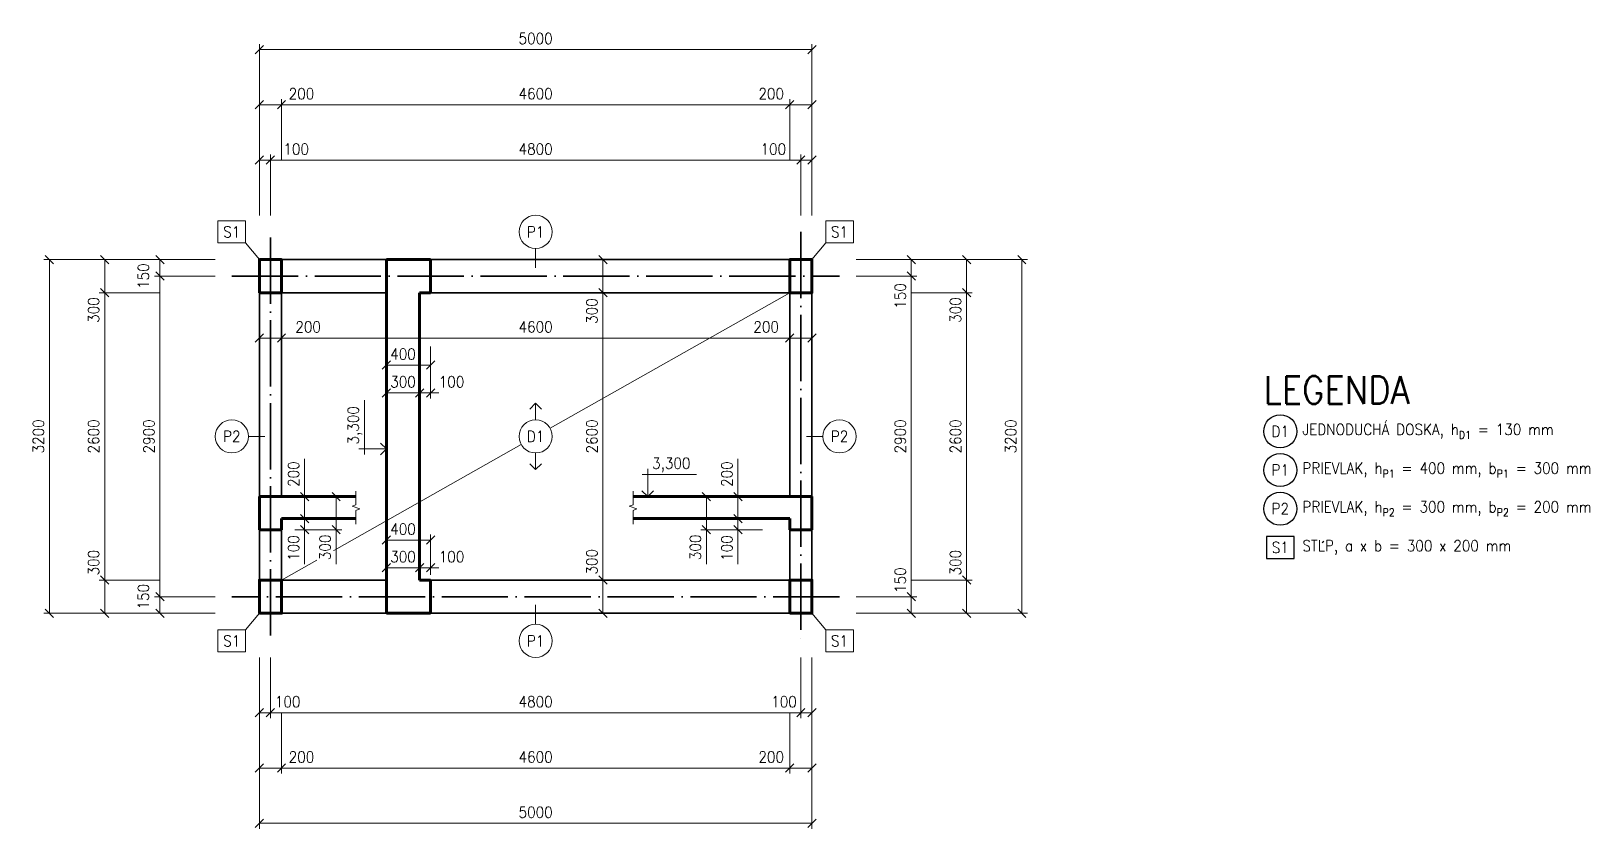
# Model space of a CAD drawing. Header units: millimetres. Extents: x 12191 to 26296, y 7885 to 15101.
import ezdxf

# ---------------------------------------------------------------- set-up
doc = ezdxf.new("R2010")
doc.units = ezdxf.units.MM
doc.header["$LTSCALE"] = 25
doc.header["$MEASUREMENT"] = 0
doc.linetypes.add('ACAD_ISO04W100', pattern=[30, 24, -3, 0, -3])
for name, color, linetype, lineweight in [('0.18', 51, 'Continuous', 18), ('0.25', 255, 'Continuous', 25), ('0.35', 6, 'Continuous', 35), ('0.7', 30, 'Continuous', 70)]:
    doc.layers.add(name, color=color, linetype=linetype, lineweight=lineweight)
doc.styles.add('MyTextStyle', font='romans.shx', dxfattribs={"width": 0.9})
doc.dimstyles.new('Standard SK ext', dxfattribs={"dimtxt": 100, "dimasz": 75, "dimexe": 50, "dimexo": 0, "dimgap": 50, "dimtad": 1, "dimdec": 0, "dimrnd": 5, "dimzin": 0, "dimdsep": 46, "dimtxsty": 'MyTextStyle', "dimblk": 'OBLIQUE', "dimcen": 0, "dimclrd": 51, "dimclre": 51, "dimadec": 0, "dimazin": 0, "dimtfac": 1, "dimtdec": 0, "dimtofl": 0, "dimtmove": 0, "dimatfit": 2, "dimfxl": 500, "dimfxlon": 1, "dimtolj": 1, "dimtzin": 0, "dimlwd": 18, "dimlwe": 18, "dimarcsym": 0})
doc.dimstyles.new('Standard SK int', dxfattribs={"dimtxt": 100, "dimasz": 75, "dimexe": 50, "dimexo": 0, "dimgap": 50, "dimtad": 1, "dimdec": 0, "dimrnd": 5, "dimzin": 0, "dimtxsty": 'MyTextStyle', "dimblk": 'OBLIQUE', "dimcen": 0, "dimclrd": 51, "dimclre": 51, "dimadec": 0, "dimazin": 1, "dimtm": 1e-09, "dimtfac": 1, "dimtdec": 0, "dimtofl": 0, "dimtmove": 0, "dimatfit": 2, "dimfxl": 50, "dimfxlon": 1, "dimtfill": 1, "dimtfillclr": 250, "dimtolj": 1, "dimtzin": 0, "dimlwd": 18, "dimlwe": 18, "dimarcsym": 0})

msp = doc.modelspace()

# ---------------------------------------------------------------- texts
at = {"layer": '0.18', "linetype": 'Continuous', "char_height": 100, "attachment_point": 5, "style": 'MyTextStyle'}
for s, insert in [('{\\Fromans|c238;S1}', (14006.3, 13285.3)), ('{\\Fromans|c238;P1}', (16756.3, 13285.3)), ('{\\Fromans|c238;S1}', (19506.3, 13285.3)), ('{\\Fromans|c238;P2}', (14006.3, 11435.3)), ('{\\Fromans|c238;D1}', (16756.3, 11435.3)), ('{\\Fromans|c238;P2}', (19506.3, 11435.3)), ('{\\Fromans|c238;S1}', (14006.3, 9585.3)), ('{\\Fromans|c238;P1}', (16756.3, 9585.3)), ('{\\Fromans|c238;S1}', (19506.3, 9585.3))]:
    msp.add_mtext_dynamic_manual_height_columns(s, width=150, gutter_width=500, heights=[0], dxfattribs=dict(at, insert=insert))
at = {"layer": '0.18', "linetype": 'Continuous', "insert": (15185.8, 11361.8), "char_height": 100, "attachment_point": 7, "rotation": 90, "style": 'MyTextStyle'}
msp.add_mtext_dynamic_manual_height_columns('{\\Fromans|c238;3,300}', width=371.261, gutter_width=500, heights=[0], dxfattribs=at)
at = {"layer": '0.25', "linetype": 'Continuous', "style": 'MyTextStyle'}
for s, width, insert, char_height, attachment_point in [('{\\Fromans|c238;LEGENDA}', 583.792, (23345.2, 11731), 250, 7), ('\\A1;{\\Fromans|c238;JEDNODUCHÁ DOSKA, h\\H0.7x;\\S^ D1;\\H1.42857x; = 130 mm}', 2686.816, (23695.2, 11481), 100, 4), ('{\\Fromans|c238;D1}', 150, (23495.2, 11481), 100, 5), ('{\\Fromans|c238;P1}', 150, (23495.2, 11131), 100, 5), ('\\A1;{\\Fromans|c238;PRIEVLAK, h\\H0.7x;\\S^ P1;\\H1.42857x; = 400 mm, b\\H0.7x;\\S^ P1;\\H1.42857x; = 300 mm}', 3171.971, (23695.2, 11131), 100, 4), ('{\\Fromans|c238;P2}', 150, (23495.2, 10781), 100, 5), ('\\A1;{\\Fromans|c238;PRIEVLAK, h\\H0.7x;\\S^ P2;\\H1.42857x; = 300 mm, b\\H0.7x;\\S^ P2;\\H1.42857x; = 200 mm}', 3171.971, (23695.2, 10781), 100, 4), ('{\\Fromans|c238;S1}', 150, (23495.2, 10431), 100, 5), ('\\A1;{\\Fromans|c238;STLP, a x b = 300 x 200 mm}', 3171.971, (23695.2, 10431), 100, 4)]:
    msp.add_mtext_dynamic_manual_height_columns(s, width=width, gutter_width=500, heights=[0], dxfattribs=dict(at, insert=insert, char_height=char_height, attachment_point=attachment_point))

# ---------------------------------------------------------------- blocks, each defined once
blk = doc.blocks.new('_Oblique')
at = {"color": 0, "linetype": 'ByBlock', "lineweight": -2}
blk.add_line((-0.5, -0.5), (0.5, 0.5), dxfattribs=at)
blk = doc.blocks.new('*D2')
at = {"layer": '0.18', "color": 51, "linetype": 'Continuous', "lineweight": 18, "transparency": 16777216}
for p, q in [((14356, 9435), (14356, 8885)), ((19156, 9435), (19156, 8885)), ((14356, 8935), (19156, 8935))]:
    blk.add_line(p, q, dxfattribs=at)
at = {"layer": 'Defpoints', "color": 0, "linetype": 'Continuous', "transparency": 16777216}
for p in [(14356, 9935), (19156, 9935), (19156, 8935)]:
    blk.add_point(p, dxfattribs=at)
at = {"layer": '0.18', "color": 51, "linetype": 'Continuous', "lineweight": 18, "transparency": 16777216, "xscale": 75, "yscale": 75, "zscale": 75, "rotation": 180}
blk.add_blockref('_Oblique', (14356, 8935), dxfattribs=at)
at = {"layer": '0.18', "color": 51, "linetype": 'Continuous', "lineweight": 18, "transparency": 16777216, "xscale": 75, "yscale": 75, "zscale": 75}
blk.add_blockref('_Oblique', (19156, 8935), dxfattribs=at)
at = {"layer": '0.18', "color": 0, "linetype": 'Continuous', "transparency": 16777216, "insert": (16756, 9035), "char_height": 100, "attachment_point": 5, "style": 'MyTextStyle'}
blk.add_mtext('\\A1;4800', dxfattribs=at)
blk = doc.blocks.new('*D3')
at = {"layer": '0.18', "color": 51, "linetype": 'Continuous', "lineweight": 18, "transparency": 16777216}
for p, q in [((19156, 9435), (19156, 8885)), ((19256, 9435), (19256, 8885)), ((19156, 8935), (19256, 8935))]:
    blk.add_line(p, q, dxfattribs=at)
at = {"layer": 'Defpoints', "color": 0, "linetype": 'Continuous', "transparency": 16777216}
for p in [(19156, 9935), (19256, 9935), (19256, 8935)]:
    blk.add_point(p, dxfattribs=at)
at = {"layer": '0.18', "color": 51, "linetype": 'Continuous', "lineweight": 18, "transparency": 16777216, "xscale": 75, "yscale": 75, "zscale": 75, "rotation": 180}
blk.add_blockref('_Oblique', (19156, 8935), dxfattribs=at)
at = {"layer": '0.18', "color": 51, "linetype": 'Continuous', "lineweight": 18, "transparency": 16777216, "xscale": 75, "yscale": 75, "zscale": 75}
blk.add_blockref('_Oblique', (19256, 8935), dxfattribs=at)
at = {"layer": '0.18', "color": 0, "linetype": 'Continuous', "transparency": 16777216, "insert": (19004, 9035), "char_height": 100, "attachment_point": 5, "style": 'MyTextStyle'}
blk.add_mtext('\\A1;100', dxfattribs=at)
blk = doc.blocks.new('*D4')
at = {"layer": '0.18', "color": 51, "linetype": 'Continuous', "lineweight": 18, "transparency": 16777216}
for p, q in [((14256, 9435), (14256, 8885)), ((14356, 9435), (14356, 8885)), ((14356, 8935), (14256, 8935))]:
    blk.add_line(p, q, dxfattribs=at)
at = {"layer": 'Defpoints', "color": 0, "linetype": 'Continuous', "transparency": 16777216}
for p in [(14256, 9935), (14356, 9935), (14256, 8935)]:
    blk.add_point(p, dxfattribs=at)
at = {"layer": '0.18', "color": 51, "linetype": 'Continuous', "lineweight": 18, "transparency": 16777216, "xscale": 75, "yscale": 75, "zscale": 75, "rotation": 180}
blk.add_blockref('_Oblique', (14256, 8935), dxfattribs=at)
at = {"layer": '0.18', "color": 51, "linetype": 'Continuous', "lineweight": 18, "transparency": 16777216, "xscale": 75, "yscale": 75, "zscale": 75}
blk.add_blockref('_Oblique', (14356, 8935), dxfattribs=at)
at = {"layer": '0.18', "color": 0, "linetype": 'Continuous', "transparency": 16777216, "insert": (14512, 9035), "char_height": 100, "attachment_point": 5, "style": 'MyTextStyle'}
blk.add_mtext('\\A1;100', dxfattribs=at)
blk = doc.blocks.new('*D5')
at = {"layer": '0.18', "color": 51, "linetype": 'Continuous', "lineweight": 18, "transparency": 16777216}
for p, q in [((14256, 8935), (14256, 8385)), ((14456, 8935), (14456, 8385)), ((14256, 8435), (14456, 8435))]:
    blk.add_line(p, q, dxfattribs=at)
at = {"layer": 'Defpoints', "color": 0, "linetype": 'Continuous', "transparency": 16777216}
for p in [(14256, 9893), (14456, 9893), (14456, 8435)]:
    blk.add_point(p, dxfattribs=at)
at = {"layer": '0.18', "color": 51, "linetype": 'Continuous', "lineweight": 18, "transparency": 16777216, "xscale": 75, "yscale": 75, "zscale": 75, "rotation": 180}
blk.add_blockref('_Oblique', (14256, 8435), dxfattribs=at)
at = {"layer": '0.18', "color": 51, "linetype": 'Continuous', "lineweight": 18, "transparency": 16777216, "xscale": 75, "yscale": 75, "zscale": 75}
blk.add_blockref('_Oblique', (14456, 8435), dxfattribs=at)
at = {"layer": '0.18', "color": 0, "linetype": 'Continuous', "transparency": 16777216, "insert": (14637, 8535), "char_height": 100, "attachment_point": 5, "style": 'MyTextStyle'}
blk.add_mtext('\\A1;200', dxfattribs=at)
blk = doc.blocks.new('*D6')
at = {"layer": '0.18', "color": 51, "linetype": 'Continuous', "lineweight": 18, "transparency": 16777216}
for p, q in [((14456, 8935), (14456, 8385)), ((19056, 8935), (19056, 8385)), ((14456, 8435), (19056, 8435))]:
    blk.add_line(p, q, dxfattribs=at)
at = {"layer": 'Defpoints', "color": 0, "linetype": 'Continuous', "transparency": 16777216}
for p in [(14456, 9893), (19056, 9893), (19056, 8435)]:
    blk.add_point(p, dxfattribs=at)
at = {"layer": '0.18', "color": 51, "linetype": 'Continuous', "lineweight": 18, "transparency": 16777216, "xscale": 75, "yscale": 75, "zscale": 75, "rotation": 180}
blk.add_blockref('_Oblique', (14456, 8435), dxfattribs=at)
at = {"layer": '0.18', "color": 51, "linetype": 'Continuous', "lineweight": 18, "transparency": 16777216, "xscale": 75, "yscale": 75, "zscale": 75}
blk.add_blockref('_Oblique', (19056, 8435), dxfattribs=at)
at = {"layer": '0.18', "color": 0, "linetype": 'Continuous', "transparency": 16777216, "insert": (16756, 8535), "char_height": 100, "attachment_point": 5, "style": 'MyTextStyle'}
blk.add_mtext('\\A1;4600', dxfattribs=at)
blk = doc.blocks.new('*D7')
at = {"layer": '0.18', "color": 51, "linetype": 'Continuous', "lineweight": 18, "transparency": 16777216}
for p, q in [((19056, 8935), (19056, 8385)), ((19256, 8935), (19256, 8385)), ((19056, 8435), (19256, 8435))]:
    blk.add_line(p, q, dxfattribs=at)
at = {"layer": 'Defpoints', "color": 0, "linetype": 'Continuous', "transparency": 16777216}
for p in [(19056, 9893), (19256, 9893), (19256, 8435)]:
    blk.add_point(p, dxfattribs=at)
at = {"layer": '0.18', "color": 51, "linetype": 'Continuous', "lineweight": 18, "transparency": 16777216, "xscale": 75, "yscale": 75, "zscale": 75, "rotation": 180}
blk.add_blockref('_Oblique', (19056, 8435), dxfattribs=at)
at = {"layer": '0.18', "color": 51, "linetype": 'Continuous', "lineweight": 18, "transparency": 16777216, "xscale": 75, "yscale": 75, "zscale": 75}
blk.add_blockref('_Oblique', (19256, 8435), dxfattribs=at)
at = {"layer": '0.18', "color": 0, "linetype": 'Continuous', "transparency": 16777216, "insert": (18888, 8535), "char_height": 100, "attachment_point": 5, "style": 'MyTextStyle'}
blk.add_mtext('\\A1;200', dxfattribs=at)
blk = doc.blocks.new('*D8')
at = {"layer": '0.18', "color": 51, "linetype": 'Continuous', "lineweight": 18, "transparency": 16777216}
for p, q in [((14256, 8435), (14256, 7885)), ((19256, 8435), (19256, 7885)), ((14256, 7935), (19256, 7935))]:
    blk.add_line(p, q, dxfattribs=at)
at = {"layer": 'Defpoints', "color": 0, "linetype": 'Continuous', "transparency": 16777216}
for p in [(14256, 9935), (19256, 9935), (19256, 7935)]:
    blk.add_point(p, dxfattribs=at)
at = {"layer": '0.18', "color": 51, "linetype": 'Continuous', "lineweight": 18, "transparency": 16777216, "xscale": 75, "yscale": 75, "zscale": 75, "rotation": 180}
blk.add_blockref('_Oblique', (14256, 7935), dxfattribs=at)
at = {"layer": '0.18', "color": 51, "linetype": 'Continuous', "lineweight": 18, "transparency": 16777216, "xscale": 75, "yscale": 75, "zscale": 75}
blk.add_blockref('_Oblique', (19256, 7935), dxfattribs=at)
at = {"layer": '0.18', "color": 0, "linetype": 'Continuous', "transparency": 16777216, "insert": (16756, 8035), "char_height": 100, "attachment_point": 5, "style": 'MyTextStyle'}
blk.add_mtext('\\A1;5000', dxfattribs=at)
blk = doc.blocks.new('*D13')
at = {"layer": '0.18', "color": 51, "linetype": 'Continuous', "lineweight": 18, "transparency": 16777216}
for p, q in [((14356, 13435), (14356, 13985)), ((19156, 13435), (19156, 13985)), ((14356, 13935), (19156, 13935))]:
    blk.add_line(p, q, dxfattribs=at)
at = {"layer": 'Defpoints', "color": 0, "linetype": 'Continuous', "transparency": 16777216}
for p in [(19156, 13935), (14356, 12935), (19156, 12935)]:
    blk.add_point(p, dxfattribs=at)
at = {"layer": '0.18', "color": 51, "linetype": 'Continuous', "lineweight": 18, "transparency": 16777216, "xscale": 75, "yscale": 75, "zscale": 75, "rotation": 180}
blk.add_blockref('_Oblique', (14356, 13935), dxfattribs=at)
at = {"layer": '0.18', "color": 51, "linetype": 'Continuous', "lineweight": 18, "transparency": 16777216, "xscale": 75, "yscale": 75, "zscale": 75}
blk.add_blockref('_Oblique', (19156, 13935), dxfattribs=at)
at = {"layer": '0.18', "color": 0, "linetype": 'Continuous', "transparency": 16777216, "insert": (16756, 14035), "char_height": 100, "attachment_point": 5, "style": 'MyTextStyle'}
blk.add_mtext('\\A1;4800', dxfattribs=at)
blk = doc.blocks.new('*D14')
at = {"layer": '0.18', "color": 51, "linetype": 'Continuous', "lineweight": 18, "transparency": 16777216}
for p, q in [((19156, 13435), (19156, 13985)), ((19256, 13435), (19256, 13985)), ((18748, 13935), (19156, 13935)), ((19156, 13935), (19256, 13935))]:
    blk.add_line(p, q, dxfattribs=at)
at = {"layer": 'Defpoints', "color": 0, "linetype": 'Continuous', "transparency": 16777216}
for p in [(19256, 13935), (19156, 12935), (19256, 12935)]:
    blk.add_point(p, dxfattribs=at)
at = {"layer": '0.18', "color": 51, "linetype": 'Continuous', "lineweight": 18, "transparency": 16777216, "xscale": 75, "yscale": 75, "zscale": 75, "rotation": 180}
blk.add_blockref('_Oblique', (19156, 13935), dxfattribs=at)
at = {"layer": '0.18', "color": 51, "linetype": 'Continuous', "lineweight": 18, "transparency": 16777216, "xscale": 75, "yscale": 75, "zscale": 75}
blk.add_blockref('_Oblique', (19256, 13935), dxfattribs=at)
at = {"layer": '0.18', "color": 0, "linetype": 'Continuous', "transparency": 16777216, "insert": (18907, 14035), "char_height": 100, "attachment_point": 5, "style": 'MyTextStyle'}
blk.add_mtext('\\A1;100', dxfattribs=at)
blk = doc.blocks.new('*D15')
at = {"layer": '0.18', "color": 51, "linetype": 'Continuous', "lineweight": 18, "transparency": 16777216}
for p, q in [((14256, 13435), (14256, 13985)), ((14356, 13435), (14356, 13985)), ((14356, 13935), (14256, 13935))]:
    blk.add_line(p, q, dxfattribs=at)
at = {"layer": 'Defpoints', "color": 0, "linetype": 'Continuous', "transparency": 16777216}
for p in [(14256, 13935), (14256, 12935), (14356, 12935)]:
    blk.add_point(p, dxfattribs=at)
at = {"layer": '0.18', "color": 51, "linetype": 'Continuous', "lineweight": 18, "transparency": 16777216, "xscale": 75, "yscale": 75, "zscale": 75, "rotation": 180}
blk.add_blockref('_Oblique', (14256, 13935), dxfattribs=at)
at = {"layer": '0.18', "color": 51, "linetype": 'Continuous', "lineweight": 18, "transparency": 16777216, "xscale": 75, "yscale": 75, "zscale": 75}
blk.add_blockref('_Oblique', (14356, 13935), dxfattribs=at)
at = {"layer": '0.18', "color": 0, "linetype": 'Continuous', "transparency": 16777216, "insert": (14589, 14035), "char_height": 100, "attachment_point": 5, "style": 'MyTextStyle'}
blk.add_mtext('\\A1;100', dxfattribs=at)
blk = doc.blocks.new('*D10')
at = {"layer": '0.18', "color": 51, "linetype": 'Continuous', "lineweight": 18, "transparency": 16777216}
for p, q in [((14256, 13935), (14256, 14485)), ((14256, 14435), (14456, 14435)), ((14456, 13935), (14456, 14485))]:
    blk.add_line(p, q, dxfattribs=at)
at = {"layer": 'Defpoints', "color": 0, "linetype": 'Continuous', "transparency": 16777216}
for p in [(14456, 14435), (14256, 12977), (14456, 12977)]:
    blk.add_point(p, dxfattribs=at)
at = {"layer": '0.18', "color": 51, "linetype": 'Continuous', "lineweight": 18, "transparency": 16777216, "xscale": 75, "yscale": 75, "zscale": 75, "rotation": 180}
blk.add_blockref('_Oblique', (14256, 14435), dxfattribs=at)
at = {"layer": '0.18', "color": 51, "linetype": 'Continuous', "lineweight": 18, "transparency": 16777216, "xscale": 75, "yscale": 75, "zscale": 75}
blk.add_blockref('_Oblique', (14456, 14435), dxfattribs=at)
at = {"layer": '0.18', "color": 0, "linetype": 'Continuous', "transparency": 16777216, "insert": (14637, 14535), "char_height": 100, "attachment_point": 5, "style": 'MyTextStyle'}
blk.add_mtext('\\A1;200', dxfattribs=at)
blk = doc.blocks.new('*D11')
at = {"layer": '0.18', "color": 51, "linetype": 'Continuous', "lineweight": 18, "transparency": 16777216}
for p, q in [((14456, 13935), (14456, 14485)), ((14456, 14435), (19056, 14435)), ((19056, 13935), (19056, 14485))]:
    blk.add_line(p, q, dxfattribs=at)
at = {"layer": 'Defpoints', "color": 0, "linetype": 'Continuous', "transparency": 16777216}
for p in [(19056, 14435), (14456, 12977), (19056, 12977)]:
    blk.add_point(p, dxfattribs=at)
at = {"layer": '0.18', "color": 51, "linetype": 'Continuous', "lineweight": 18, "transparency": 16777216, "xscale": 75, "yscale": 75, "zscale": 75, "rotation": 180}
blk.add_blockref('_Oblique', (14456, 14435), dxfattribs=at)
at = {"layer": '0.18', "color": 51, "linetype": 'Continuous', "lineweight": 18, "transparency": 16777216, "xscale": 75, "yscale": 75, "zscale": 75}
blk.add_blockref('_Oblique', (19056, 14435), dxfattribs=at)
at = {"layer": '0.18', "color": 0, "linetype": 'Continuous', "transparency": 16777216, "insert": (16756, 14535), "char_height": 100, "attachment_point": 5, "style": 'MyTextStyle'}
blk.add_mtext('\\A1;4600', dxfattribs=at)
blk = doc.blocks.new('*D9')
at = {"layer": '0.18', "color": 51, "linetype": 'Continuous', "lineweight": 18, "transparency": 16777216}
for p, q in [((19056, 13935), (19056, 14485)), ((19056, 14435), (19256, 14435)), ((19256, 13935), (19256, 14485))]:
    blk.add_line(p, q, dxfattribs=at)
at = {"layer": 'Defpoints', "color": 0, "linetype": 'Continuous', "transparency": 16777216}
for p in [(19256, 14435), (19056, 12977), (19256, 12977)]:
    blk.add_point(p, dxfattribs=at)
at = {"layer": '0.18', "color": 51, "linetype": 'Continuous', "lineweight": 18, "transparency": 16777216, "xscale": 75, "yscale": 75, "zscale": 75, "rotation": 180}
blk.add_blockref('_Oblique', (19056, 14435), dxfattribs=at)
at = {"layer": '0.18', "color": 51, "linetype": 'Continuous', "lineweight": 18, "transparency": 16777216, "xscale": 75, "yscale": 75, "zscale": 75}
blk.add_blockref('_Oblique', (19256, 14435), dxfattribs=at)
at = {"layer": '0.18', "color": 0, "linetype": 'Continuous', "transparency": 16777216, "insert": (18888, 14535), "char_height": 100, "attachment_point": 5, "style": 'MyTextStyle'}
blk.add_mtext('\\A1;200', dxfattribs=at)
blk = doc.blocks.new('*D12')
at = {"layer": '0.18', "color": 51, "linetype": 'Continuous', "lineweight": 18, "transparency": 16777216}
for p, q in [((14256, 14435), (14256, 14985)), ((19256, 14435), (19256, 14985)), ((14256, 14935), (19256, 14935))]:
    blk.add_line(p, q, dxfattribs=at)
at = {"layer": 'Defpoints', "color": 0, "linetype": 'Continuous', "transparency": 16777216}
for p in [(19256, 14935), (14256, 12935), (19256, 12935)]:
    blk.add_point(p, dxfattribs=at)
at = {"layer": '0.18', "color": 51, "linetype": 'Continuous', "lineweight": 18, "transparency": 16777216, "xscale": 75, "yscale": 75, "zscale": 75, "rotation": 180}
blk.add_blockref('_Oblique', (14256, 14935), dxfattribs=at)
at = {"layer": '0.18', "color": 51, "linetype": 'Continuous', "lineweight": 18, "transparency": 16777216, "xscale": 75, "yscale": 75, "zscale": 75}
blk.add_blockref('_Oblique', (19256, 14935), dxfattribs=at)
at = {"layer": '0.18', "color": 0, "linetype": 'Continuous', "transparency": 16777216, "insert": (16756, 15035), "char_height": 100, "attachment_point": 5, "style": 'MyTextStyle'}
blk.add_mtext('\\A1;5000', dxfattribs=at)
blk = doc.blocks.new('*D16')
at = {"layer": '0.18', "color": 51, "linetype": 'Continuous', "lineweight": 18, "transparency": 16777216}
for p, q in [((19656, 13035), (20206, 13035)), ((20156, 13035), (20156, 12885)), ((19656, 12885), (20206, 12885))]:
    blk.add_line(p, q, dxfattribs=at)
at = {"layer": 'Defpoints', "color": 0, "linetype": 'Continuous', "transparency": 16777216}
for p in [(19156, 13035), (19156, 12885), (20156, 12885)]:
    blk.add_point(p, dxfattribs=at)
at = {"layer": '0.18', "color": 51, "linetype": 'Continuous', "lineweight": 18, "transparency": 16777216, "xscale": 75, "yscale": 75, "zscale": 75}
for p, rotation in [((20156, 13035), 90), ((20156, 12885), 270)]:
    blk.add_blockref('_Oblique', p, dxfattribs=dict(at, rotation=rotation))
at = {"layer": '0.18', "color": 0, "linetype": 'Continuous', "transparency": 16777216, "insert": (20056, 12706), "char_height": 100, "attachment_point": 5, "rotation": 90, "style": 'MyTextStyle'}
blk.add_mtext('\\A1;150', dxfattribs=at)
blk = doc.blocks.new('*D17')
at = {"layer": '0.18', "color": 51, "linetype": 'Continuous', "lineweight": 18, "transparency": 16777216}
for p, q in [((19656, 12885), (20206, 12885)), ((20156, 12885), (20156, 9985)), ((19656, 9985), (20206, 9985))]:
    blk.add_line(p, q, dxfattribs=at)
at = {"layer": 'Defpoints', "color": 0, "linetype": 'Continuous', "transparency": 16777216}
for p in [(19156, 12885), (19156, 9985), (20156, 9985)]:
    blk.add_point(p, dxfattribs=at)
at = {"layer": '0.18', "color": 51, "linetype": 'Continuous', "lineweight": 18, "transparency": 16777216, "xscale": 75, "yscale": 75, "zscale": 75}
for p, rotation in [((20156, 12885), 90), ((20156, 9985), 270)]:
    blk.add_blockref('_Oblique', p, dxfattribs=dict(at, rotation=rotation))
at = {"layer": '0.18', "color": 0, "linetype": 'Continuous', "transparency": 16777216, "insert": (20056, 11435), "char_height": 100, "attachment_point": 5, "rotation": 90, "style": 'MyTextStyle'}
blk.add_mtext('\\A1;2900', dxfattribs=at)
blk = doc.blocks.new('*D18')
at = {"layer": '0.18', "color": 51, "linetype": 'Continuous', "lineweight": 18, "transparency": 16777216}
for p, q in [((19656, 9985), (20206, 9985)), ((20156, 9985), (20156, 9835)), ((19656, 9835), (20206, 9835))]:
    blk.add_line(p, q, dxfattribs=at)
at = {"layer": 'Defpoints', "color": 0, "linetype": 'Continuous', "transparency": 16777216}
for p in [(19156, 9985), (19156, 9835), (20156, 9835)]:
    blk.add_point(p, dxfattribs=at)
at = {"layer": '0.18', "color": 51, "linetype": 'Continuous', "lineweight": 18, "transparency": 16777216, "xscale": 75, "yscale": 75, "zscale": 75}
for p, rotation in [((20156, 9985), 90), ((20156, 9835), 270)]:
    blk.add_blockref('_Oblique', p, dxfattribs=dict(at, rotation=rotation))
at = {"layer": '0.18', "color": 0, "linetype": 'Continuous', "transparency": 16777216, "insert": (20056, 10135), "char_height": 100, "attachment_point": 5, "rotation": 90, "style": 'MyTextStyle'}
blk.add_mtext('\\A1;150', dxfattribs=at)
blk = doc.blocks.new('*D19')
at = {"layer": '0.18', "color": 51, "linetype": 'Continuous', "lineweight": 18, "transparency": 16777216}
for p, q in [((20156, 13035), (20706, 13035)), ((20656, 13035), (20656, 12735)), ((20156, 12735), (20706, 12735))]:
    blk.add_line(p, q, dxfattribs=at)
at = {"layer": 'Defpoints', "color": 0, "linetype": 'Continuous', "transparency": 16777216}
for p in [(19156, 13035), (19156, 12735), (20656, 12735)]:
    blk.add_point(p, dxfattribs=at)
at = {"layer": '0.18', "color": 51, "linetype": 'Continuous', "lineweight": 18, "transparency": 16777216, "xscale": 75, "yscale": 75, "zscale": 75}
for p, rotation in [((20656, 13035), 90), ((20656, 12735), 270)]:
    blk.add_blockref('_Oblique', p, dxfattribs=dict(at, rotation=rotation))
at = {"layer": '0.18', "color": 0, "linetype": 'Continuous', "transparency": 16777216, "insert": (20556, 12578), "char_height": 100, "attachment_point": 5, "rotation": 90, "style": 'MyTextStyle'}
blk.add_mtext('\\A1;300', dxfattribs=at)
blk = doc.blocks.new('*D20')
at = {"layer": '0.18', "color": 51, "linetype": 'Continuous', "lineweight": 18, "transparency": 16777216}
for p, q in [((20156, 12735), (20706, 12735)), ((20656, 12735), (20656, 10135)), ((20156, 10135), (20706, 10135))]:
    blk.add_line(p, q, dxfattribs=at)
at = {"layer": 'Defpoints', "color": 0, "linetype": 'Continuous', "transparency": 16777216}
for p in [(19156, 12735), (19156, 10135), (20656, 10135)]:
    blk.add_point(p, dxfattribs=at)
at = {"layer": '0.18', "color": 51, "linetype": 'Continuous', "lineweight": 18, "transparency": 16777216, "xscale": 75, "yscale": 75, "zscale": 75}
for p, rotation in [((20656, 12735), 90), ((20656, 10135), 270)]:
    blk.add_blockref('_Oblique', p, dxfattribs=dict(at, rotation=rotation))
at = {"layer": '0.18', "color": 0, "linetype": 'Continuous', "transparency": 16777216, "insert": (20556, 11435), "char_height": 100, "attachment_point": 5, "rotation": 90, "style": 'MyTextStyle'}
blk.add_mtext('\\A1;2600', dxfattribs=at)
blk = doc.blocks.new('*D21')
at = {"layer": '0.18', "color": 51, "linetype": 'Continuous', "lineweight": 18, "transparency": 16777216}
for p, q in [((20156, 10135), (20706, 10135)), ((20656, 10135), (20656, 9835)), ((20156, 9835), (20706, 9835))]:
    blk.add_line(p, q, dxfattribs=at)
at = {"layer": 'Defpoints', "color": 0, "linetype": 'Continuous', "transparency": 16777216}
for p in [(19156, 10135), (19156, 9835), (20656, 9835)]:
    blk.add_point(p, dxfattribs=at)
at = {"layer": '0.18', "color": 51, "linetype": 'Continuous', "lineweight": 18, "transparency": 16777216, "xscale": 75, "yscale": 75, "zscale": 75}
for p, rotation in [((20656, 10135), 90), ((20656, 9835), 270)]:
    blk.add_blockref('_Oblique', p, dxfattribs=dict(at, rotation=rotation))
at = {"layer": '0.18', "color": 0, "linetype": 'Continuous', "transparency": 16777216, "insert": (20556, 10293), "char_height": 100, "attachment_point": 5, "rotation": 90, "style": 'MyTextStyle'}
blk.add_mtext('\\A1;300', dxfattribs=at)
blk = doc.blocks.new('*D22')
at = {"layer": '0.18', "color": 51, "linetype": 'Continuous', "lineweight": 18, "transparency": 16777216}
for p, q in [((20656, 13035), (21206, 13035)), ((21156, 13035), (21156, 9835)), ((20656, 9835), (21206, 9835))]:
    blk.add_line(p, q, dxfattribs=at)
at = {"layer": 'Defpoints', "color": 0, "linetype": 'Continuous', "transparency": 16777216}
for p in [(19156, 13035), (19156, 9835), (21156, 9835)]:
    blk.add_point(p, dxfattribs=at)
at = {"layer": '0.18', "color": 51, "linetype": 'Continuous', "lineweight": 18, "transparency": 16777216, "xscale": 75, "yscale": 75, "zscale": 75}
for p, rotation in [((21156, 13035), 90), ((21156, 9835), 270)]:
    blk.add_blockref('_Oblique', p, dxfattribs=dict(at, rotation=rotation))
at = {"layer": '0.18', "color": 0, "linetype": 'Continuous', "transparency": 16777216, "insert": (21056, 11435), "char_height": 100, "attachment_point": 5, "rotation": 90, "style": 'MyTextStyle'}
blk.add_mtext('\\A1;3200', dxfattribs=at)
blk = doc.blocks.new('*D29')
at = {"layer": '0.18', "color": 51, "linetype": 'Continuous', "lineweight": 18, "transparency": 16777216}
for p, q in [((13856, 13035), (13306, 13035)), ((13356, 13035), (13356, 12885)), ((13856, 12885), (13306, 12885))]:
    blk.add_line(p, q, dxfattribs=at)
at = {"layer": 'Defpoints', "color": 0, "linetype": 'Continuous', "transparency": 16777216}
for p in [(14356, 13035), (13356, 12885), (14356, 12885)]:
    blk.add_point(p, dxfattribs=at)
at = {"layer": '0.18', "color": 51, "linetype": 'Continuous', "lineweight": 18, "transparency": 16777216, "xscale": 75, "yscale": 75, "zscale": 75}
for p, rotation in [((13356, 13035), 90), ((13356, 12885), 270)]:
    blk.add_blockref('_Oblique', p, dxfattribs=dict(at, rotation=rotation))
at = {"layer": '0.18', "color": 0, "linetype": 'Continuous', "transparency": 16777216, "insert": (13206, 12885), "char_height": 100, "attachment_point": 5, "rotation": 90, "style": 'MyTextStyle'}
blk.add_mtext('\\A1;150', dxfattribs=at)
blk = doc.blocks.new('*D24')
at = {"layer": '0.18', "color": 51, "linetype": 'Continuous', "lineweight": 18, "transparency": 16777216}
for p, q in [((13856, 12885), (13306, 12885)), ((13356, 12885), (13356, 9985)), ((13856, 9985), (13306, 9985))]:
    blk.add_line(p, q, dxfattribs=at)
at = {"layer": 'Defpoints', "color": 0, "linetype": 'Continuous', "transparency": 16777216}
for p in [(14356, 12885), (13356, 9985), (14356, 9985)]:
    blk.add_point(p, dxfattribs=at)
at = {"layer": '0.18', "color": 51, "linetype": 'Continuous', "lineweight": 18, "transparency": 16777216, "xscale": 75, "yscale": 75, "zscale": 75}
for p, rotation in [((13356, 12885), 90), ((13356, 9985), 270)]:
    blk.add_blockref('_Oblique', p, dxfattribs=dict(at, rotation=rotation))
at = {"layer": '0.18', "color": 0, "linetype": 'Continuous', "transparency": 16777216, "insert": (13256, 11435), "char_height": 100, "attachment_point": 5, "rotation": 90, "style": 'MyTextStyle'}
blk.add_mtext('\\A1;2900', dxfattribs=at)
blk = doc.blocks.new('*D25')
at = {"layer": '0.18', "color": 51, "linetype": 'Continuous', "lineweight": 18, "transparency": 16777216}
for p, q in [((13856, 9985), (13306, 9985)), ((13356, 9985), (13356, 9835)), ((13856, 9835), (13306, 9835))]:
    blk.add_line(p, q, dxfattribs=at)
at = {"layer": 'Defpoints', "color": 0, "linetype": 'Continuous', "transparency": 16777216}
for p in [(14356, 9985), (13356, 9835), (14356, 9835)]:
    blk.add_point(p, dxfattribs=at)
at = {"layer": '0.18', "color": 51, "linetype": 'Continuous', "lineweight": 18, "transparency": 16777216, "xscale": 75, "yscale": 75, "zscale": 75}
for p, rotation in [((13356, 9985), 90), ((13356, 9835), 270)]:
    blk.add_blockref('_Oblique', p, dxfattribs=dict(at, rotation=rotation))
at = {"layer": '0.18', "color": 0, "linetype": 'Continuous', "transparency": 16777216, "insert": (13206, 9985), "char_height": 100, "attachment_point": 5, "rotation": 90, "style": 'MyTextStyle'}
blk.add_mtext('\\A1;150', dxfattribs=at)
blk = doc.blocks.new('*D26')
at = {"layer": '0.18', "color": 51, "linetype": 'Continuous', "lineweight": 18, "transparency": 16777216}
for p, q in [((13356, 13035), (12806, 13035)), ((12856, 13035), (12856, 12735)), ((13356, 12735), (12806, 12735))]:
    blk.add_line(p, q, dxfattribs=at)
at = {"layer": 'Defpoints', "color": 0, "linetype": 'Continuous', "transparency": 16777216}
for p in [(14356, 13035), (12856, 12735), (14356, 12735)]:
    blk.add_point(p, dxfattribs=at)
at = {"layer": '0.18', "color": 51, "linetype": 'Continuous', "lineweight": 18, "transparency": 16777216, "xscale": 75, "yscale": 75, "zscale": 75}
for p, rotation in [((12856, 13035), 90), ((12856, 12735), 270)]:
    blk.add_blockref('_Oblique', p, dxfattribs=dict(at, rotation=rotation))
at = {"layer": '0.18', "color": 0, "linetype": 'Continuous', "transparency": 16777216, "insert": (12756, 12578), "char_height": 100, "attachment_point": 5, "rotation": 90, "style": 'MyTextStyle'}
blk.add_mtext('\\A1;300', dxfattribs=at)
blk = doc.blocks.new('*D27')
at = {"layer": '0.18', "color": 51, "linetype": 'Continuous', "lineweight": 18, "transparency": 16777216}
for p, q in [((13356, 12735), (12806, 12735)), ((12856, 12735), (12856, 10135)), ((13356, 10135), (12806, 10135))]:
    blk.add_line(p, q, dxfattribs=at)
at = {"layer": 'Defpoints', "color": 0, "linetype": 'Continuous', "transparency": 16777216}
for p in [(14356, 12735), (12856, 10135), (14356, 10135)]:
    blk.add_point(p, dxfattribs=at)
at = {"layer": '0.18', "color": 51, "linetype": 'Continuous', "lineweight": 18, "transparency": 16777216, "xscale": 75, "yscale": 75, "zscale": 75}
for p, rotation in [((12856, 12735), 90), ((12856, 10135), 270)]:
    blk.add_blockref('_Oblique', p, dxfattribs=dict(at, rotation=rotation))
at = {"layer": '0.18', "color": 0, "linetype": 'Continuous', "transparency": 16777216, "insert": (12756, 11435), "char_height": 100, "attachment_point": 5, "rotation": 90, "style": 'MyTextStyle'}
blk.add_mtext('\\A1;2600', dxfattribs=at)
blk = doc.blocks.new('*D28')
at = {"layer": '0.18', "color": 51, "linetype": 'Continuous', "lineweight": 18, "transparency": 16777216}
for p, q in [((13356, 10135), (12806, 10135)), ((12856, 10135), (12856, 9835)), ((13356, 9835), (12806, 9835))]:
    blk.add_line(p, q, dxfattribs=at)
at = {"layer": 'Defpoints', "color": 0, "linetype": 'Continuous', "transparency": 16777216}
for p in [(14356, 10135), (12856, 9835), (14356, 9835)]:
    blk.add_point(p, dxfattribs=at)
at = {"layer": '0.18', "color": 51, "linetype": 'Continuous', "lineweight": 18, "transparency": 16777216, "xscale": 75, "yscale": 75, "zscale": 75}
for p, rotation in [((12856, 10135), 90), ((12856, 9835), 270)]:
    blk.add_blockref('_Oblique', p, dxfattribs=dict(at, rotation=rotation))
at = {"layer": '0.18', "color": 0, "linetype": 'Continuous', "transparency": 16777216, "insert": (12756, 10293), "char_height": 100, "attachment_point": 5, "rotation": 90, "style": 'MyTextStyle'}
blk.add_mtext('\\A1;300', dxfattribs=at)
blk = doc.blocks.new('*D23')
at = {"layer": '0.18', "color": 51, "linetype": 'Continuous', "lineweight": 18, "transparency": 16777216}
for p, q in [((12856, 13035), (12306, 13035)), ((12356, 13035), (12356, 9835)), ((12856, 9835), (12306, 9835))]:
    blk.add_line(p, q, dxfattribs=at)
at = {"layer": 'Defpoints', "color": 0, "linetype": 'Continuous', "transparency": 16777216}
for p in [(14356, 13035), (12356, 9835), (14356, 9835)]:
    blk.add_point(p, dxfattribs=at)
at = {"layer": '0.18', "color": 51, "linetype": 'Continuous', "lineweight": 18, "transparency": 16777216, "xscale": 75, "yscale": 75, "zscale": 75}
for p, rotation in [((12356, 13035), 90), ((12356, 9835), 270)]:
    blk.add_blockref('_Oblique', p, dxfattribs=dict(at, rotation=rotation))
at = {"layer": '0.18', "color": 0, "linetype": 'Continuous', "transparency": 16777216, "insert": (12256, 11435), "char_height": 100, "attachment_point": 5, "rotation": 90, "style": 'MyTextStyle'}
blk.add_mtext('\\A1;3200', dxfattribs=at)
blk = doc.blocks.new('*D30')
at = {"layer": '0.18', "color": 51, "linetype": 'Continuous', "lineweight": 18, "transparency": 16777216}
for p, q in [((14256, 12375), (14256, 12275)), ((14256, 12325), (14456, 12325)), ((14456, 12375), (14456, 12275)), ((14456, 12325), (14863, 12325))]:
    blk.add_line(p, q, dxfattribs=at)
at = {"layer": 'Defpoints', "color": 0, "linetype": 'Continuous', "transparency": 16777216}
for p in [(14256, 12735), (14456, 12735), (14456, 12325)]:
    blk.add_point(p, dxfattribs=at)
at = {"layer": '0.18', "color": 51, "linetype": 'Continuous', "lineweight": 18, "transparency": 16777216, "xscale": 75, "yscale": 75, "zscale": 75, "rotation": 180}
blk.add_blockref('_Oblique', (14256, 12325), dxfattribs=at)
at = {"layer": '0.18', "color": 51, "linetype": 'Continuous', "lineweight": 18, "transparency": 16777216, "xscale": 75, "yscale": 75, "zscale": 75}
blk.add_blockref('_Oblique', (14456, 12325), dxfattribs=at)
at = {"layer": '0.18', "color": 0, "linetype": 'Continuous', "transparency": 16777216, "insert": (14697, 12425), "char_height": 100, "attachment_point": 5, "style": 'MyTextStyle', "bg_fill": 3, "box_fill_scale": 1.25, "bg_fill_color": 256, "bg_fill_true_color": 13158600, "bg_fill_transparency": 0}
blk.add_mtext('\\A1;200', dxfattribs=at)
blk = doc.blocks.new('*D31')
at = {"layer": '0.18', "color": 51, "linetype": 'Continuous', "lineweight": 18, "transparency": 16777216}
for p, q in [((14456, 12375), (14456, 12275)), ((14456, 12325), (19056, 12325)), ((19056, 12375), (19056, 12275))]:
    blk.add_line(p, q, dxfattribs=at)
at = {"layer": 'Defpoints', "color": 0, "linetype": 'Continuous', "transparency": 16777216}
for p in [(14456, 12735), (19056, 12735), (19056, 12325)]:
    blk.add_point(p, dxfattribs=at)
at = {"layer": '0.18', "color": 51, "linetype": 'Continuous', "lineweight": 18, "transparency": 16777216, "xscale": 75, "yscale": 75, "zscale": 75, "rotation": 180}
blk.add_blockref('_Oblique', (14456, 12325), dxfattribs=at)
at = {"layer": '0.18', "color": 51, "linetype": 'Continuous', "lineweight": 18, "transparency": 16777216, "xscale": 75, "yscale": 75, "zscale": 75}
blk.add_blockref('_Oblique', (19056, 12325), dxfattribs=at)
at = {"layer": '0.18', "color": 0, "linetype": 'Continuous', "transparency": 16777216, "insert": (16756, 12425), "char_height": 100, "attachment_point": 5, "style": 'MyTextStyle', "bg_fill": 3, "box_fill_scale": 1.25, "bg_fill_color": 256, "bg_fill_true_color": 13158600, "bg_fill_transparency": 0}
blk.add_mtext('\\A1;4600', dxfattribs=at)
blk = doc.blocks.new('*D32')
at = {"layer": '0.18', "color": 51, "linetype": 'Continuous', "lineweight": 18, "transparency": 16777216}
for p, q in [((19056, 12375), (19056, 12275)), ((19056, 12325), (19256, 12325)), ((19256, 12375), (19256, 12275))]:
    blk.add_line(p, q, dxfattribs=at)
at = {"layer": 'Defpoints', "color": 0, "linetype": 'Continuous', "transparency": 16777216}
for p in [(19056, 12735), (19256, 12735), (19256, 12325)]:
    blk.add_point(p, dxfattribs=at)
at = {"layer": '0.18', "color": 51, "linetype": 'Continuous', "lineweight": 18, "transparency": 16777216, "xscale": 75, "yscale": 75, "zscale": 75}
blk.add_blockref('_Oblique', (19256, 12325), dxfattribs=at)
at = {"layer": '0.18', "color": 0, "linetype": 'Continuous', "transparency": 16777216, "insert": (18842, 12425), "char_height": 100, "attachment_point": 5, "style": 'MyTextStyle', "bg_fill": 3, "box_fill_scale": 1.25, "bg_fill_color": 256, "bg_fill_true_color": 13158600, "bg_fill_transparency": 0}
blk.add_mtext('\\A1;200', dxfattribs=at)
at = {"layer": '0.18', "color": 51, "linetype": 'Continuous', "lineweight": 18, "transparency": 16777216, "xscale": 75, "yscale": 75, "zscale": 75, "rotation": 180}
blk.add_blockref('_Oblique', (19056, 12325), dxfattribs=at)
blk = doc.blocks.new('*D33')
at = {"layer": '0.18', "color": 51, "linetype": 'Continuous', "lineweight": 18, "transparency": 16777216}
for p, q in [((17415, 13035), (17315, 13035)), ((17365, 13035), (17365, 12735)), ((17415, 12735), (17315, 12735))]:
    blk.add_line(p, q, dxfattribs=at)
at = {"layer": 'Defpoints', "color": 0, "linetype": 'Continuous', "transparency": 16777216}
for p in [(19056, 13035), (19056, 12735)]:
    blk.add_point(p, dxfattribs=at)
at = {"layer": '0.18', "color": 51, "linetype": 'Continuous', "lineweight": 18, "transparency": 16777216, "xscale": 75, "yscale": 75, "zscale": 75, "rotation": 90}
blk.add_blockref('_Oblique', (17365, 13035), dxfattribs=at)
at = {"layer": '0.18', "color": 0, "linetype": 'Continuous', "transparency": 16777216, "insert": (17265, 12569), "char_height": 100, "attachment_point": 5, "rotation": 90, "style": 'MyTextStyle', "bg_fill": 3, "box_fill_scale": 1.25, "bg_fill_color": 256, "bg_fill_true_color": 13158600, "bg_fill_transparency": 0}
blk.add_mtext('\\A1;300', dxfattribs=at)
at = {"layer": 'Defpoints', "color": 0, "linetype": 'Continuous', "transparency": 16777216}
blk.add_point((17365, 12735), dxfattribs=at)
at = {"layer": '0.18', "color": 51, "linetype": 'Continuous', "lineweight": 18, "transparency": 16777216, "xscale": 75, "yscale": 75, "zscale": 75, "rotation": 270}
blk.add_blockref('_Oblique', (17365, 12735), dxfattribs=at)
blk = doc.blocks.new('*D34')
at = {"layer": '0.18', "color": 51, "linetype": 'Continuous', "lineweight": 18, "transparency": 16777216}
for p, q in [((17415, 12735), (17315, 12735)), ((17365, 12735), (17365, 10135)), ((17415, 10135), (17315, 10135))]:
    blk.add_line(p, q, dxfattribs=at)
at = {"layer": 'Defpoints', "color": 0, "linetype": 'Continuous', "transparency": 16777216}
for p in [(19056, 12735), (17365, 10135), (19056, 10135)]:
    blk.add_point(p, dxfattribs=at)
at = {"layer": '0.18', "color": 51, "linetype": 'Continuous', "lineweight": 18, "transparency": 16777216, "xscale": 75, "yscale": 75, "zscale": 75}
for p, rotation in [((17365, 12735), 90), ((17365, 10135), 270)]:
    blk.add_blockref('_Oblique', p, dxfattribs=dict(at, rotation=rotation))
at = {"layer": '0.18', "color": 0, "linetype": 'Continuous', "transparency": 16777216, "insert": (17265, 11435), "char_height": 100, "attachment_point": 5, "rotation": 90, "style": 'MyTextStyle', "bg_fill": 3, "box_fill_scale": 1.25, "bg_fill_color": 256, "bg_fill_true_color": 13158600, "bg_fill_transparency": 0}
blk.add_mtext('\\A1;2600', dxfattribs=at)
blk = doc.blocks.new('*D35')
at = {"layer": '0.18', "color": 51, "linetype": 'Continuous', "lineweight": 18, "transparency": 16777216}
for p, q in [((17415, 10135), (17315, 10135)), ((17365, 10135), (17365, 9835)), ((17415, 9835), (17315, 9835))]:
    blk.add_line(p, q, dxfattribs=at)
at = {"layer": 'Defpoints', "color": 0, "linetype": 'Continuous', "transparency": 16777216}
for p in [(19056, 10135), (17365, 9835), (19056, 9835)]:
    blk.add_point(p, dxfattribs=at)
at = {"layer": '0.18', "color": 51, "linetype": 'Continuous', "lineweight": 18, "transparency": 16777216, "xscale": 75, "yscale": 75, "zscale": 75, "rotation": 270}
blk.add_blockref('_Oblique', (17365, 9835), dxfattribs=at)
at = {"layer": '0.18', "color": 0, "linetype": 'Continuous', "transparency": 16777216, "insert": (17265, 10301), "char_height": 100, "attachment_point": 5, "rotation": 90, "style": 'MyTextStyle', "bg_fill": 3, "box_fill_scale": 1.25, "bg_fill_color": 256, "bg_fill_true_color": 13158600, "bg_fill_transparency": 0}
blk.add_mtext('\\A1;300', dxfattribs=at)
at = {"layer": '0.18', "color": 51, "linetype": 'Continuous', "lineweight": 18, "transparency": 16777216, "xscale": 75, "yscale": 75, "zscale": 75, "rotation": 90}
blk.add_blockref('_Oblique', (17365, 10135), dxfattribs=at)
blk = doc.blocks.new('*D36')
at = {"layer": '0.18', "color": 51, "linetype": 'Continuous', "lineweight": 18, "transparency": 16777216}
for p, q in [((15406, 10447), (15406, 10547)), ((15406, 10497), (15806, 10497)), ((15806, 10447), (15806, 10547))]:
    blk.add_line(p, q, dxfattribs=at)
at = {"layer": 'Defpoints', "color": 0, "linetype": 'Continuous', "transparency": 16777216}
for p in [(15806, 10497), (15406, 9835), (15806, 9835)]:
    blk.add_point(p, dxfattribs=at)
at = {"layer": '0.18', "color": 51, "linetype": 'Continuous', "lineweight": 18, "transparency": 16777216, "xscale": 75, "yscale": 75, "zscale": 75, "rotation": 180}
blk.add_blockref('_Oblique', (15406, 10497), dxfattribs=at)
at = {"layer": '0.18', "color": 51, "linetype": 'Continuous', "lineweight": 18, "transparency": 16777216, "xscale": 75, "yscale": 75, "zscale": 75}
blk.add_blockref('_Oblique', (15806, 10497), dxfattribs=at)
at = {"layer": '0.18', "color": 0, "linetype": 'Continuous', "transparency": 16777216, "insert": (15556, 10597), "char_height": 100, "attachment_point": 5, "style": 'MyTextStyle'}
blk.add_mtext('\\A1;400', dxfattribs=at)
blk = doc.blocks.new('*D37')
at = {"layer": '0.18', "color": 51, "linetype": 'Continuous', "lineweight": 18, "transparency": 16777216}
for p, q in [((15406, 10197), (15406, 10297)), ((15706, 10247), (15406, 10247)), ((15706, 10197), (15706, 10297))]:
    blk.add_line(p, q, dxfattribs=at)
at = {"layer": 'Defpoints', "color": 0, "linetype": 'Continuous', "transparency": 16777216}
for p in [(15406, 10247), (15406, 9835), (15706, 9835)]:
    blk.add_point(p, dxfattribs=at)
at = {"layer": '0.18', "color": 51, "linetype": 'Continuous', "lineweight": 18, "transparency": 16777216, "xscale": 75, "yscale": 75, "zscale": 75, "rotation": 180}
blk.add_blockref('_Oblique', (15406, 10247), dxfattribs=at)
at = {"layer": '0.18', "color": 51, "linetype": 'Continuous', "lineweight": 18, "transparency": 16777216, "xscale": 75, "yscale": 75, "zscale": 75}
blk.add_blockref('_Oblique', (15706, 10247), dxfattribs=at)
at = {"layer": '0.18', "color": 0, "linetype": 'Continuous', "transparency": 16777216, "insert": (15556, 10347), "char_height": 100, "attachment_point": 5, "style": 'MyTextStyle'}
blk.add_mtext('\\A1;300', dxfattribs=at)
blk = doc.blocks.new('*D38')
at = {"layer": '0.18', "color": 51, "linetype": 'Continuous', "lineweight": 18, "transparency": 16777216}
for p, q in [((15706, 10247), (15631, 10247)), ((15706, 10197), (15706, 10297)), ((15806, 10197), (15806, 10297)), ((15806, 10247), (15881, 10247))]:
    blk.add_line(p, q, dxfattribs=at)
at = {"layer": 'Defpoints', "color": 0, "linetype": 'Continuous', "transparency": 16777216}
for p in [(15806, 10135), (15706, 9835)]:
    blk.add_point(p, dxfattribs=at)
at = {"layer": '0.18', "color": 51, "linetype": 'Continuous', "lineweight": 18, "transparency": 16777216, "xscale": 75, "yscale": 75, "zscale": 75}
blk.add_blockref('_Oblique', (15706, 10247), dxfattribs=at)
at = {"layer": '0.18', "color": 0, "linetype": 'Continuous', "transparency": 16777216, "insert": (15995, 10347), "char_height": 100, "attachment_point": 5, "style": 'MyTextStyle', "bg_fill": 3, "box_fill_scale": 1.25, "bg_fill_color": 256, "bg_fill_true_color": 13158600, "bg_fill_transparency": 0}
blk.add_mtext('\\A1;100', dxfattribs=at)
at = {"layer": 'Defpoints', "color": 0, "linetype": 'Continuous', "transparency": 16777216}
blk.add_point((15806, 10247), dxfattribs=at)
at = {"layer": '0.18', "color": 51, "linetype": 'Continuous', "lineweight": 18, "transparency": 16777216, "xscale": 75, "yscale": 75, "zscale": 75, "rotation": 180}
blk.add_blockref('_Oblique', (15806, 10247), dxfattribs=at)
blk = doc.blocks.new('*D39')
at = {"layer": '0.18', "color": 51, "linetype": 'Continuous', "lineweight": 18, "transparency": 16777216}
for p, q in [((15406, 12030), (15406, 12130)), ((15406, 12080), (15806, 12080)), ((15806, 12030), (15806, 12130))]:
    blk.add_line(p, q, dxfattribs=at)
at = {"layer": 'Defpoints', "color": 0, "linetype": 'Continuous', "transparency": 16777216}
for p in [(15806, 12080), (15406, 11418), (15806, 11418)]:
    blk.add_point(p, dxfattribs=at)
at = {"layer": '0.18', "color": 51, "linetype": 'Continuous', "lineweight": 18, "transparency": 16777216, "xscale": 75, "yscale": 75, "zscale": 75, "rotation": 180}
blk.add_blockref('_Oblique', (15406, 12080), dxfattribs=at)
at = {"layer": '0.18', "color": 51, "linetype": 'Continuous', "lineweight": 18, "transparency": 16777216, "xscale": 75, "yscale": 75, "zscale": 75}
blk.add_blockref('_Oblique', (15806, 12080), dxfattribs=at)
at = {"layer": '0.18', "color": 0, "linetype": 'Continuous', "transparency": 16777216, "insert": (15556, 12180), "char_height": 100, "attachment_point": 5, "style": 'MyTextStyle'}
blk.add_mtext('\\A1;400', dxfattribs=at)
blk = doc.blocks.new('*D40')
at = {"layer": '0.18', "color": 51, "linetype": 'Continuous', "lineweight": 18, "transparency": 16777216}
for p, q in [((15406, 11779), (15406, 11879)), ((15706, 11779), (15706, 11879)), ((15706, 11829), (15406, 11829))]:
    blk.add_line(p, q, dxfattribs=at)
at = {"layer": 'Defpoints', "color": 0, "linetype": 'Continuous', "transparency": 16777216}
for p in [(15406, 11829), (15406, 11418), (15706, 11418)]:
    blk.add_point(p, dxfattribs=at)
at = {"layer": '0.18', "color": 51, "linetype": 'Continuous', "lineweight": 18, "transparency": 16777216, "xscale": 75, "yscale": 75, "zscale": 75, "rotation": 180}
blk.add_blockref('_Oblique', (15406, 11829), dxfattribs=at)
at = {"layer": '0.18', "color": 51, "linetype": 'Continuous', "lineweight": 18, "transparency": 16777216, "xscale": 75, "yscale": 75, "zscale": 75}
blk.add_blockref('_Oblique', (15706, 11829), dxfattribs=at)
at = {"layer": '0.18', "color": 0, "linetype": 'Continuous', "transparency": 16777216, "insert": (15556, 11929), "char_height": 100, "attachment_point": 5, "style": 'MyTextStyle'}
blk.add_mtext('\\A1;300', dxfattribs=at)
blk = doc.blocks.new('*D41')
at = {"layer": '0.18', "color": 51, "linetype": 'Continuous', "lineweight": 18, "transparency": 16777216}
for p, q in [((15706, 11779), (15706, 11879)), ((15806, 11779), (15806, 11879)), ((15706, 11829), (15631, 11829)), ((15806, 11829), (15881, 11829))]:
    blk.add_line(p, q, dxfattribs=at)
at = {"layer": 'Defpoints', "color": 0, "linetype": 'Continuous', "transparency": 16777216}
for p in [(15806, 11718), (15706, 11418)]:
    blk.add_point(p, dxfattribs=at)
at = {"layer": '0.18', "color": 51, "linetype": 'Continuous', "lineweight": 18, "transparency": 16777216, "xscale": 75, "yscale": 75, "zscale": 75}
blk.add_blockref('_Oblique', (15706, 11829), dxfattribs=at)
at = {"layer": '0.18', "color": 0, "linetype": 'Continuous', "transparency": 16777216, "insert": (15995, 11929), "char_height": 100, "attachment_point": 5, "style": 'MyTextStyle', "bg_fill": 3, "box_fill_scale": 1.25, "bg_fill_color": 256, "bg_fill_true_color": 13158600, "bg_fill_transparency": 0}
blk.add_mtext('\\A1;100', dxfattribs=at)
at = {"layer": 'Defpoints', "color": 0, "linetype": 'Continuous', "transparency": 16777216}
blk.add_point((15806, 11829), dxfattribs=at)
at = {"layer": '0.18', "color": 51, "linetype": 'Continuous', "lineweight": 18, "transparency": 16777216, "xscale": 75, "yscale": 75, "zscale": 75, "rotation": 180}
blk.add_blockref('_Oblique', (15806, 11829), dxfattribs=at)
blk = doc.blocks.new('*D42')
at = {"layer": '0.18', "color": 51, "linetype": 'Continuous', "lineweight": 18, "transparency": 16777216}
for p, q in [((18352, 10891), (18252, 10891)), ((18302, 10891), (18302, 10591)), ((18352, 10591), (18252, 10591))]:
    blk.add_line(p, q, dxfattribs=at)
at = {"layer": 'Defpoints', "color": 0, "linetype": 'Continuous', "transparency": 16777216}
for p in [(19256, 10891), (19256, 10591)]:
    blk.add_point(p, dxfattribs=at)
at = {"layer": '0.18', "color": 51, "linetype": 'Continuous', "lineweight": 18, "transparency": 16777216, "xscale": 75, "yscale": 75, "zscale": 75, "rotation": 90}
blk.add_blockref('_Oblique', (18302, 10891), dxfattribs=at)
at = {"layer": '0.18', "color": 0, "linetype": 'Continuous', "transparency": 16777216, "insert": (18202, 10431), "char_height": 100, "attachment_point": 5, "rotation": 90, "style": 'MyTextStyle', "bg_fill": 3, "box_fill_scale": 1.25, "bg_fill_color": 256, "bg_fill_true_color": 13158600, "bg_fill_transparency": 0}
blk.add_mtext('\\A1;300', dxfattribs=at)
at = {"layer": 'Defpoints', "color": 0, "linetype": 'Continuous', "transparency": 16777216}
blk.add_point((18302, 10591), dxfattribs=at)
at = {"layer": '0.18', "color": 51, "linetype": 'Continuous', "lineweight": 18, "transparency": 16777216, "xscale": 75, "yscale": 75, "zscale": 75, "rotation": 270}
blk.add_blockref('_Oblique', (18302, 10591), dxfattribs=at)
blk = doc.blocks.new('*D43')
at = {"layer": '0.18', "color": 51, "linetype": 'Continuous', "lineweight": 18, "transparency": 16777216}
for p, q in [((18637, 10891), (18537, 10891)), ((18587, 10691), (18587, 10891)), ((18637, 10691), (18537, 10691))]:
    blk.add_line(p, q, dxfattribs=at)
at = {"layer": 'Defpoints', "color": 0, "linetype": 'Continuous', "transparency": 16777216}
for p in [(19256, 10891), (19256, 10691)]:
    blk.add_point(p, dxfattribs=at)
at = {"layer": '0.18', "color": 51, "linetype": 'Continuous', "lineweight": 18, "transparency": 16777216, "xscale": 75, "yscale": 75, "zscale": 75, "rotation": 270}
blk.add_blockref('_Oblique', (18587, 10691), dxfattribs=at)
at = {"layer": '0.18', "color": 0, "linetype": 'Continuous', "transparency": 16777216, "insert": (18487, 11094), "char_height": 100, "attachment_point": 5, "rotation": 90, "style": 'MyTextStyle', "bg_fill": 3, "box_fill_scale": 1.25, "bg_fill_color": 256, "bg_fill_true_color": 13158600, "bg_fill_transparency": 0}
blk.add_mtext('\\A1;200', dxfattribs=at)
at = {"layer": 'Defpoints', "color": 0, "linetype": 'Continuous', "transparency": 16777216}
blk.add_point((18587, 10891), dxfattribs=at)
at = {"layer": '0.18', "color": 51, "linetype": 'Continuous', "lineweight": 18, "transparency": 16777216, "xscale": 75, "yscale": 75, "zscale": 75, "rotation": 90}
blk.add_blockref('_Oblique', (18587, 10891), dxfattribs=at)
blk = doc.blocks.new('*D44')
at = {"layer": '0.18', "color": 51, "linetype": 'Continuous', "lineweight": 18, "transparency": 16777216}
for p, q in [((18637, 10691), (18537, 10691)), ((18637, 10591), (18537, 10591)), ((18587, 10691), (18587, 10591))]:
    blk.add_line(p, q, dxfattribs=at)
at = {"layer": 'Defpoints', "color": 0, "linetype": 'Continuous', "transparency": 16777216}
for p in [(19056, 10691), (19056, 10591)]:
    blk.add_point(p, dxfattribs=at)
at = {"layer": '0.18', "color": 51, "linetype": 'Continuous', "lineweight": 18, "transparency": 16777216, "xscale": 75, "yscale": 75, "zscale": 75, "rotation": 90}
blk.add_blockref('_Oblique', (18587, 10691), dxfattribs=at)
at = {"layer": '0.18', "color": 0, "linetype": 'Continuous', "transparency": 16777216, "insert": (18487, 10425), "char_height": 100, "attachment_point": 5, "rotation": 90, "style": 'MyTextStyle', "bg_fill": 3, "box_fill_scale": 1.25, "bg_fill_color": 256, "bg_fill_true_color": 13158600, "bg_fill_transparency": 0}
blk.add_mtext('\\A1;100', dxfattribs=at)
at = {"layer": 'Defpoints', "color": 0, "linetype": 'Continuous', "transparency": 16777216}
blk.add_point((18587, 10591), dxfattribs=at)
at = {"layer": '0.18', "color": 51, "linetype": 'Continuous', "lineweight": 18, "transparency": 16777216, "xscale": 75, "yscale": 75, "zscale": 75, "rotation": 270}
blk.add_blockref('_Oblique', (18587, 10591), dxfattribs=at)
blk = doc.blocks.new('*D45')
at = {"layer": '0.18', "color": 51, "linetype": 'Continuous', "lineweight": 18, "transparency": 16777216}
for p, q in [((14901, 10891), (15001, 10891)), ((14951, 10891), (14951, 10591)), ((14901, 10591), (15001, 10591))]:
    blk.add_line(p, q, dxfattribs=at)
at = {"layer": 'Defpoints', "color": 0, "linetype": 'Continuous', "transparency": 16777216}
for p in [(13996, 10891), (13996, 10591)]:
    blk.add_point(p, dxfattribs=at)
at = {"layer": '0.18', "color": 51, "linetype": 'Continuous', "lineweight": 18, "transparency": 16777216, "xscale": 75, "yscale": 75, "zscale": 75, "rotation": 90}
blk.add_blockref('_Oblique', (14951, 10891), dxfattribs=at)
at = {"layer": '0.18', "color": 0, "linetype": 'Continuous', "transparency": 16777216, "insert": (14851, 10431), "char_height": 100, "attachment_point": 5, "rotation": 90, "style": 'MyTextStyle', "bg_fill": 3, "box_fill_scale": 1.25, "bg_fill_color": 256, "bg_fill_true_color": 13158600, "bg_fill_transparency": 0}
blk.add_mtext('\\A1;300', dxfattribs=at)
at = {"layer": 'Defpoints', "color": 0, "linetype": 'Continuous', "transparency": 16777216}
blk.add_point((14951, 10591), dxfattribs=at)
at = {"layer": '0.18', "color": 51, "linetype": 'Continuous', "lineweight": 18, "transparency": 16777216, "xscale": 75, "yscale": 75, "zscale": 75, "rotation": 270}
blk.add_blockref('_Oblique', (14951, 10591), dxfattribs=at)
blk = doc.blocks.new('*D46')
at = {"layer": '0.18', "color": 51, "linetype": 'Continuous', "lineweight": 18, "transparency": 16777216}
for p, q in [((14615, 10891), (14715, 10891)), ((14665, 10691), (14665, 10891)), ((14615, 10691), (14715, 10691))]:
    blk.add_line(p, q, dxfattribs=at)
at = {"layer": 'Defpoints', "color": 0, "linetype": 'Continuous', "transparency": 16777216}
for p in [(13996, 10891), (13996, 10691)]:
    blk.add_point(p, dxfattribs=at)
at = {"layer": '0.18', "color": 51, "linetype": 'Continuous', "lineweight": 18, "transparency": 16777216, "xscale": 75, "yscale": 75, "zscale": 75, "rotation": 270}
blk.add_blockref('_Oblique', (14665, 10691), dxfattribs=at)
at = {"layer": '0.18', "color": 0, "linetype": 'Continuous', "transparency": 16777216, "insert": (14565, 11094), "char_height": 100, "attachment_point": 5, "rotation": 90, "style": 'MyTextStyle', "bg_fill": 3, "box_fill_scale": 1.25, "bg_fill_color": 256, "bg_fill_true_color": 13158600, "bg_fill_transparency": 0}
blk.add_mtext('\\A1;200', dxfattribs=at)
at = {"layer": 'Defpoints', "color": 0, "linetype": 'Continuous', "transparency": 16777216}
blk.add_point((14665, 10891), dxfattribs=at)
at = {"layer": '0.18', "color": 51, "linetype": 'Continuous', "lineweight": 18, "transparency": 16777216, "xscale": 75, "yscale": 75, "zscale": 75, "rotation": 90}
blk.add_blockref('_Oblique', (14665, 10891), dxfattribs=at)
blk = doc.blocks.new('*D47')
at = {"layer": '0.18', "color": 51, "linetype": 'Continuous', "lineweight": 18, "transparency": 16777216}
for p, q in [((14615, 10691), (14715, 10691)), ((14615, 10591), (14715, 10591)), ((14665, 10691), (14665, 10591))]:
    blk.add_line(p, q, dxfattribs=at)
at = {"layer": 'Defpoints', "color": 0, "linetype": 'Continuous', "transparency": 16777216}
for p in [(14196, 10691), (14196, 10591)]:
    blk.add_point(p, dxfattribs=at)
at = {"layer": '0.18', "color": 51, "linetype": 'Continuous', "lineweight": 18, "transparency": 16777216, "xscale": 75, "yscale": 75, "zscale": 75, "rotation": 90}
blk.add_blockref('_Oblique', (14665, 10691), dxfattribs=at)
at = {"layer": '0.18', "color": 0, "linetype": 'Continuous', "transparency": 16777216, "insert": (14565, 10425), "char_height": 100, "attachment_point": 5, "rotation": 90, "style": 'MyTextStyle', "bg_fill": 3, "box_fill_scale": 1.25, "bg_fill_color": 256, "bg_fill_true_color": 13158600, "bg_fill_transparency": 0}
blk.add_mtext('\\A1;100', dxfattribs=at)
at = {"layer": 'Defpoints', "color": 0, "linetype": 'Continuous', "transparency": 16777216}
blk.add_point((14665, 10591), dxfattribs=at)
at = {"layer": '0.18', "color": 51, "linetype": 'Continuous', "lineweight": 18, "transparency": 16777216, "xscale": 75, "yscale": 75, "zscale": 75, "rotation": 270}
blk.add_blockref('_Oblique', (14665, 10591), dxfattribs=at)

# ---------------------------------------------------------------- dimensions: what is measured, and where the dimension line sits
at = {"layer": '0.18', "linetype": 'Continuous'}
for base, p1, p2, picture, middle in [((19256.3, 14935.3), (14256.3, 12935.3), (19256.3, 12935.3), '*D12', (16756.3, 15035.3)), ((19256.3, 7935.3), (14256.3, 9935.3), (19256.3, 9935.3), '*D8', (16756.3, 8035.3))]:
    dim = msp.add_linear_dim(base=base, p1=p1, p2=p2, dimstyle='Standard SK ext', dxfattribs=at)
    dim.commit()
    dim.dimension.update_dxf_attribs({"geometry": picture, "text_midpoint": middle})
for base, p1, p2, dimstyle, override, picture, middle in [((14456.3, 14435.3), (14256.3, 12977.3), (14456.3, 12977.3), 'Standard SK ext', {"dimtmove": 1}, '*D10', (14637.4, 14435.3)), ((19256.3, 14435.3), (19056.3, 12977.3), (19256.3, 12977.3), 'Standard SK ext', {"dimtmove": 1}, '*D9', (18888.5, 14435.3)), ((14256.3, 13935.3), (14356.3, 12935.3), (14256.3, 12935.3), 'Standard SK ext', {"dimtmove": 1}, '*D15', (14589.4, 13935.3)), ((19256.3, 13935.3), (19156.3, 12935.3), (19256.3, 12935.3), 'Standard SK ext', {"dimtmove": 1}, '*D14', (18907.3, 13935.3)), ((15405.8, 11829.5), (15705.8, 11418), (15405.8, 11418), 'Standard SK int', {"dimtfill": 0}, '*D40', (15555.8, 11829.5)), ((15805.8, 10497), (15405.8, 9835.3), (15805.8, 9835.3), 'Standard SK int', {"dimtfill": 0}, '*D36', (15555.8, 10497)), ((15405.8, 10246.8), (15705.8, 9835.3), (15405.8, 9835.3), 'Standard SK int', {"dimtfill": 0}, '*D37', (15555.8, 10246.8)), ((14256.3, 8935.3), (14356.3, 9935.3), (14256.3, 9935.3), 'Standard SK ext', {"dimtmove": 1}, '*D4', (14512.4, 8935.3)), ((14456.3, 8435.3), (14256.3, 9893.4), (14456.3, 9893.4), 'Standard SK ext', {"dimtmove": 1}, '*D5', (14637.4, 8435.3)), ((19256.3, 8435.3), (19056.3, 9893.4), (19256.3, 9893.4), 'Standard SK ext', {"dimtmove": 1}, '*D7', (18888.5, 8435.3)), ((19256.3, 8935.3), (19156.3, 9935.3), (19256.3, 9935.3), 'Standard SK ext', {"dimtmove": 1}, '*D3', (19004, 8935.3))]:
    dim = msp.add_linear_dim(base=base, p1=p1, p2=p2, dimstyle=dimstyle, override=override, dxfattribs=at)
    dim.commit()
    dim.dimension.update_dxf_attribs({"geometry": picture, "text_midpoint": middle, "dimtype": 160})
for base, p1, p2, picture, middle in [((19056.3, 14435.3), (14456.3, 12977.3), (19056.3, 12977.3), '*D11', (16756.3, 14535.3)), ((19156.3, 13935.3), (14356.3, 12935.3), (19156.3, 12935.3), '*D13', (16756.3, 14035.3)), ((19156.3, 8935.3), (14356.3, 9935.3), (19156.3, 9935.3), '*D2', (16756.3, 9035.3)), ((19056.3, 8435.3), (14456.3, 9893.4), (19056.3, 9893.4), '*D6', (16756.3, 8535.3))]:
    dim = msp.add_linear_dim(base=base, p1=p1, p2=p2, dimstyle='Standard SK ext', override={"dimtmove": 1}, dxfattribs=at)
    dim.commit()
    dim.dimension.update_dxf_attribs({"geometry": picture, "text_midpoint": middle})
for base, p1, p2, picture, middle in [((12356.3, 9835.3), (14356.3, 13035.3), (14356.3, 9835.3), '*D23', (12256.3, 11435.3)), ((21156.3, 9835.3), (19156.3, 13035.3), (19156.3, 9835.3), '*D22', (21056.3, 11435.3))]:
    dim = msp.add_linear_dim(base=base, p1=p1, p2=p2, angle=90, dimstyle='Standard SK ext', dxfattribs=at)
    dim.commit()
    dim.dimension.update_dxf_attribs({"geometry": picture, "text_midpoint": middle})
for base, p1, p2, picture, middle in [((12856.3, 12735.3), (14356.3, 13035.3), (14356.3, 12735.3), '*D26', (12856.3, 12577.6)), ((13356.3, 12885.3), (14356.3, 13035.3), (14356.3, 12885.3), '*D29', (13306.3, 12885.3)), ((20156.3, 12885.3), (19156.3, 13035.3), (19156.3, 12885.3), '*D16', (20156.3, 12705.9)), ((20656.3, 12735.3), (19156.3, 13035.3), (19156.3, 12735.3), '*D19', (20656.3, 12577.6)), ((12856.3, 9835.3), (14356.3, 10135.3), (14356.3, 9835.3), '*D28', (12856.3, 10292.8)), ((20656.3, 9835.3), (19156.3, 10135.3), (19156.3, 9835.3), '*D21', (20656.3, 10292.8)), ((20156.3, 9835.3), (19156.3, 9985.3), (19156.3, 9835.3), '*D18', (20156.3, 10135.3)), ((13356.3, 9835.3), (14356.3, 9985.3), (14356.3, 9835.3), '*D25', (13306.3, 9985.3))]:
    dim = msp.add_linear_dim(base=base, p1=p1, p2=p2, angle=90, dimstyle='Standard SK ext', override={"dimtmove": 1}, dxfattribs=at)
    dim.commit()
    dim.dimension.update_dxf_attribs({"geometry": picture, "text_midpoint": middle, "dimtype": 160})
for base, p1, p2, picture, middle in [((13356.3, 9985.3), (14356.3, 12885.3), (14356.3, 9985.3), '*D24', (13256.3, 11435.3)), ((20156.3, 9985.3), (19156.3, 12885.3), (19156.3, 9985.3), '*D17', (20056.3, 11435.3)), ((12856.3, 10135.3), (14356.3, 12735.3), (14356.3, 10135.3), '*D27', (12756.3, 11435.3)), ((20656.3, 10135.3), (19156.3, 12735.3), (19156.3, 10135.3), '*D20', (20556.3, 11435.3))]:
    dim = msp.add_linear_dim(base=base, p1=p1, p2=p2, angle=90, dimstyle='Standard SK ext', override={"dimtmove": 1}, dxfattribs=at)
    dim.commit()
    dim.dimension.update_dxf_attribs({"geometry": picture, "text_midpoint": middle})

# ---------------------------------------------------------------- linework, layer by layer
at = {"layer": '0.18', "linetype": 'Continuous'}
for p, q in [((14256.3, 13035.3), (14131.3, 13185.3)), ((16756.3, 13135.3), (16756.3, 12960.3)), ((19256.3, 13035.3), (19381.3, 13185.3)), ((16886.9, 11509.2), (19056.3, 12735.3)), ((15205.8, 11271.8), (15205.8, 11762.2)), ((16756.3, 11735.3), (16703.3, 11682.3)), ((16756.3, 11585.3), (16756.3, 11735.3)), ((16756.3, 11735.3), (16809.4, 11682.3)), ((14156.3, 11435.3), (14306.3, 11435.3)), ((19356.3, 11435.3), (19206.3, 11435.3)), ((14456.3, 10135.3), (16625.7, 11361.5)), ((15405.8, 11321.8), (15155.8, 11321.8)), ((15405.8, 11321.8), (15352.7, 11374.8)), ((15405.8, 11321.8), (15352.7, 11268.8)), ((16756.3, 11285.3), (16756.3, 11135.3)), ((16756.3, 11135.3), (16703.3, 11188.4)), ((16756.3, 11135.3), (16809.4, 11188.4)), ((16756.3, 9735.3), (16756.3, 9910.3)), ((14256.3, 9835.3), (14131.3, 9685.3)), ((19256.3, 9835.3), (19381.3, 9685.3))]:
    msp.add_line(p, q, dxfattribs=at)
for points in [[(14131.3, 13185.3), (13881.3, 13185.3), (13881.3, 13385.3), (14131.3, 13385.3)], [(19381.3, 13185.3), (19631.3, 13185.3), (19631.3, 13385.3), (19381.3, 13385.3)], [(14131.3, 9685.3), (13881.3, 9685.3), (13881.3, 9485.3), (14131.3, 9485.3)], [(19381.3, 9685.3), (19631.3, 9685.3), (19631.3, 9485.3), (19381.3, 9485.3)]]:
    msp.add_lwpolyline(points, close=True, dxfattribs=at)
for points in [[(15130.3, 10941.2), (15130.3, 10816.2), (15095.9, 10803.7), (15164.6, 10778.7), (15130.3, 10766.2), (15130.3, 10641.2)], [(17637.7, 10641.2), (17637.7, 10766.2), (17672, 10778.7), (17603.3, 10803.7), (17637.7, 10816.2), (17637.7, 10941.2)]]:
    msp.add_lwpolyline(points, dxfattribs=at)
for centre in [(16756.3, 13285.3), (14006.3, 11435.3), (16756.3, 11435.3), (19506.3, 11435.3), (16756.3, 9585.3)]:
    msp.add_circle(centre, 150, dxfattribs=at)
at = {"layer": '0.25', "linetype": 'Continuous'}
msp.add_line((23873.5, 10474), (23888.5, 10488.9), dxfattribs=at)
msp.add_lwpolyline([(23370.2, 10331), (23620.2, 10331), (23620.2, 10531), (23370.2, 10531)], close=True, dxfattribs=at)
for centre in [(23495.2, 11481), (23495.2, 11131), (23495.2, 10781)]:
    msp.add_circle(centre, 150, dxfattribs=at)
at = {"layer": '0.35', "linetype": 'ACAD_ISO04W100'}
for p, q in [((14356.3, 9635.3), (14356.3, 13285.3)), ((19156.3, 13285.3), (19156.3, 9585.3)), ((14006.3, 12885.3), (19506.3, 12885.3)), ((19506.3, 9985.3), (14006.3, 9985.3))]:
    msp.add_line(p, q, dxfattribs=at)
at = {"layer": '0.35', "linetype": 'Continuous'}
for p, q in [((15405.8, 13035.3), (14456.3, 13035.3)), ((19056.3, 13035.3), (15805.8, 13035.3)), ((14256.3, 10891.2), (14256.3, 12735.3)), ((15405.8, 12735.3), (14456.3, 12735.3)), ((14456.3, 10891.2), (14456.3, 12735.3)), ((19056.3, 12735.3), (15805.8, 12735.3)), ((19056.3, 10891.2), (19056.3, 12735.3)), ((19256.3, 10891.2), (19256.3, 12735.3)), ((14256.3, 10135.3), (14256.3, 10591.2)), ((14456.3, 10135.3), (14456.3, 10591.2)), ((19056.3, 10135.3), (19056.3, 10591.2)), ((19256.3, 10135.3), (19256.3, 10591.2)), ((15405.8, 10135.3), (14456.3, 10135.3)), ((19056.3, 10135.3), (15805.8, 10135.3)), ((15405.8, 9835.3), (14456.3, 9835.3)), ((19056.3, 9835.3), (15805.8, 9835.3))]:
    msp.add_line(p, q, dxfattribs=at)
at = {"layer": '0.7', "linetype": 'Continuous'}
for p, q in [((15405.8, 13035.3), (15405.8, 9835.3)), ((15405.8, 13035.3), (15805.8, 13035.3)), ((15805.8, 13035.3), (15805.8, 12735.3)), ((15805.8, 12735.3), (15705.8, 12735.3)), ((15705.8, 12735.3), (15705.8, 10135.3)), ((14256.3, 10891.2), (15130.3, 10891.2)), ((14256.3, 10891.2), (14256.3, 10591.2)), ((17637.7, 10891.2), (19256.3, 10891.2)), ((19256.3, 10891.2), (19256.3, 10591.2)), ((14456.3, 10591.2), (14256.3, 10591.2)), ((14456.3, 10591.2), (14456.3, 10691.2)), ((14456.3, 10691.2), (15130.3, 10691.2)), ((17637.7, 10691.2), (19056.3, 10691.2)), ((19056.3, 10691.2), (19056.3, 10591.2)), ((19256.3, 10591.2), (19056.3, 10591.2)), ((15805.8, 10135.3), (15705.8, 10135.3)), ((15805.8, 9835.3), (15805.8, 10135.3)), ((15405.8, 9835.3), (15805.8, 9835.3))]:
    msp.add_line(p, q, dxfattribs=at)
for points in [[(14256.3, 12735.3), (14456.3, 12735.3), (14456.3, 13035.3), (14256.3, 13035.3)], [(19056.3, 12735.3), (19256.3, 12735.3), (19256.3, 13035.3), (19056.3, 13035.3)], [(14256.3, 9835.3), (14456.3, 9835.3), (14456.3, 10135.3), (14256.3, 10135.3)], [(19056.3, 9835.3), (19256.3, 9835.3), (19256.3, 10135.3), (19056.3, 10135.3)]]:
    msp.add_lwpolyline(points, close=True, dxfattribs=at)

msp.set_redraw_order([(e.dxf.handle, doc.entitydb.next_handle()) for e in msp.query("TEXT MTEXT ATTDEF DIMENSION ARC_DIMENSION")])  # texts and dimensions are drawn at this point

# ---------------------------------------------------------------- next in the draw order: dimensions: what is measured, and where the dimension line sits
at = {"layer": '0.18', "linetype": 'Continuous'}
dim = msp.add_linear_dim(base=(14456.3, 12324.8), p1=(14256.3, 12735.3), p2=(14456.3, 12735.3), dimstyle='Standard SK int', dxfattribs=at)
dim.commit()
dim.dimension.update_dxf_attribs({"geometry": '*D30', "text_midpoint": (14697, 12424.8)})
dim = msp.add_linear_dim(base=(14951.1, 10591.2), p1=(13996.5, 10891.2), p2=(13996.5, 10591.2), angle=90, dimstyle='Standard SK int', override={"dimtad": 3, "dimtmove": 1}, dxfattribs=at)
dim.commit()
dim.dimension.update_dxf_attribs({"geometry": '*D45', "text_midpoint": (14951.1, 10430.9), "dimtype": 160})
dim = msp.add_linear_dim(base=(15805.8, 10246.8), p1=(15705.8, 9835.3), p2=(15805.8, 10135.3), dimstyle='Standard SK int', override={"dimtmove": 1}, dxfattribs=at)
dim.commit()
dim.dimension.update_dxf_attribs({"geometry": '*D38', "text_midpoint": (15994.7, 10246.8), "dimtype": 160})

# ---------------------------------------------------------------- next in the draw order: linework, layer by layer
for p, q in [((14951.1, 10591.2), (14951.1, 10278.3)), ((15805.8, 10497), (15805.8, 10182.3)), ((15805.8, 10246.8), (15705.8, 10246.8))]:
    msp.add_line(p, q, dxfattribs=at)

# ---------------------------------------------------------------- next in the draw order: dimensions: what is measured, and where the dimension line sits
dim = msp.add_linear_dim(base=(19056.3, 12324.8), p1=(14456.3, 12735.3), p2=(19056.3, 12735.3), dimstyle='Standard SK int', override={"dimtmove": 1}, dxfattribs=at)
dim.commit()
dim.dimension.update_dxf_attribs({"geometry": '*D31', "text_midpoint": (16756.3, 12424.8)})
dim = msp.add_linear_dim(base=(14665.4, 10891.2), p1=(13996.5, 10691.2), p2=(13996.5, 10891.2), angle=90, dimstyle='Standard SK int', override={"dimtmove": 1}, dxfattribs=at)
dim.commit()
dim.dimension.update_dxf_attribs({"geometry": '*D46', "text_midpoint": (14665.4, 11094.4), "dimtype": 160})

# ---------------------------------------------------------------- next in the draw order: linework, layer by layer
msp.add_line((14665.4, 10891.2), (14665.4, 11232.3), dxfattribs=at)

# ---------------------------------------------------------------- next in the draw order: dimensions: what is measured, and where the dimension line sits
for base, p1, p2, override, picture, middle in [((19256.3, 12324.8), (19056.3, 12735.3), (19256.3, 12735.3), {"dimtmove": 1}, '*D32', (18842.5, 12324.8)), ((15805.8, 12079.7), (15405.8, 11418), (15805.8, 11418), {"dimtfill": 0}, '*D39', (15555.8, 12079.7))]:
    dim = msp.add_linear_dim(base=base, p1=p1, p2=p2, dimstyle='Standard SK int', override=override, dxfattribs=at)
    dim.commit()
    dim.dimension.update_dxf_attribs({"geometry": picture, "text_midpoint": middle, "dimtype": 160})
dim = msp.add_linear_dim(base=(14665.4, 10591.2), p1=(14196.5, 10691.2), p2=(14196.5, 10591.2), angle=90, dimstyle='Standard SK int', override={"dimtmove": 1}, dxfattribs=at)
dim.commit()
dim.dimension.update_dxf_attribs({"geometry": '*D47', "text_midpoint": (14665.4, 10425.1), "dimtype": 160})

# ---------------------------------------------------------------- next in the draw order: linework, layer by layer
for p, q in [((14951.1, 10591.2), (14577.4, 10591.2)), ((14665.4, 10591.2), (14665.4, 10278.3))]:
    msp.add_line(p, q, dxfattribs=at)

# ---------------------------------------------------------------- next in the draw order: dimensions: what is measured, and where the dimension line sits
dim = msp.add_linear_dim(base=(17365.1, 12735.3), p1=(19056.3, 13035.3), p2=(19056.3, 12735.3), angle=90, dimstyle='Standard SK int', override={"dimtmove": 1}, dxfattribs=at)
dim.commit()
dim.dimension.update_dxf_attribs({"geometry": '*D33', "text_midpoint": (17365.1, 12569.2), "dimtype": 160})
dim = msp.add_linear_dim(base=(15805.8, 11829.5), p1=(15705.8, 11418), p2=(15805.8, 11718), dimstyle='Standard SK int', override={"dimtmove": 1}, dxfattribs=at)
dim.commit()
dim.dimension.update_dxf_attribs({"geometry": '*D41', "text_midpoint": (15994.7, 11829.5), "dimtype": 160})

# ---------------------------------------------------------------- next in the draw order: linework, layer by layer
for p, q in [((15805.8, 12248.6), (15805.8, 11829.5)), ((15805.8, 11829.5), (15705.8, 11829.5))]:
    msp.add_line(p, q, dxfattribs=at)

# ---------------------------------------------------------------- next in the draw order: dimensions: what is measured, and where the dimension line sits
dim = msp.add_linear_dim(base=(17365.1, 10135.3), p1=(19056.3, 12735.3), p2=(19056.3, 10135.3), angle=90, dimstyle='Standard SK int', override={"dimtmove": 1}, dxfattribs=at)
dim.commit()
dim.dimension.update_dxf_attribs({"geometry": '*D34', "text_midpoint": (17265.1, 11435.3)})

# ---------------------------------------------------------------- next in the draw order: linework, layer by layer
for p, q in [((17720.1, 11091.2), (18210.6, 11091.2)), ((17770.1, 10891.2), (17770.1, 11141.2)), ((17770.1, 10891.2), (17717.1, 10944.2)), ((17770.1, 10891.2), (17823.2, 10944.2))]:
    msp.add_line(p, q, dxfattribs=at)

# ---------------------------------------------------------------- next in the draw order: texts
at = {"layer": '0.18', "linetype": 'Continuous', "insert": (17810.1, 11111.2), "char_height": 100, "attachment_point": 7, "style": 'MyTextStyle'}
msp.add_mtext_dynamic_manual_height_columns('{\\Fromans|c238;3,300}', width=371.261, gutter_width=500, heights=[0], dxfattribs=at)

# ---------------------------------------------------------------- next in the draw order: dimensions: what is measured, and where the dimension line sits
at = {"layer": '0.18', "linetype": 'Continuous'}
dim = msp.add_linear_dim(base=(17365.1, 9835.3), p1=(19056.3, 10135.3), p2=(19056.3, 9835.3), angle=90, dimstyle='Standard SK int', override={"dimtmove": 1}, dxfattribs=at)
dim.commit()
dim.dimension.update_dxf_attribs({"geometry": '*D35', "text_midpoint": (17365.1, 10301), "dimtype": 160})

# ---------------------------------------------------------------- next in the draw order: dimensions: what is measured, and where the dimension line sits
dim = msp.add_linear_dim(base=(18301.7, 10591.2), p1=(19256.3, 10891.2), p2=(19256.3, 10591.2), angle=90, dimstyle='Standard SK int', override={"dimtad": 3, "dimtmove": 1}, dxfattribs=at)
dim.commit()
dim.dimension.update_dxf_attribs({"geometry": '*D42', "text_midpoint": (18301.7, 10430.9), "dimtype": 160})

# ---------------------------------------------------------------- next in the draw order: linework, layer by layer
msp.add_line((18301.7, 10591.2), (18301.7, 10278.3), dxfattribs=at)

# ---------------------------------------------------------------- next in the draw order: dimensions: what is measured, and where the dimension line sits
dim = msp.add_linear_dim(base=(18587.4, 10891.2), p1=(19256.3, 10691.2), p2=(19256.3, 10891.2), angle=90, dimstyle='Standard SK int', override={"dimtmove": 1}, dxfattribs=at)
dim.commit()
dim.dimension.update_dxf_attribs({"geometry": '*D43', "text_midpoint": (18587.4, 11094.4), "dimtype": 160})

# ---------------------------------------------------------------- next in the draw order: linework, layer by layer
msp.add_line((18587.4, 10891.2), (18587.4, 11232.3), dxfattribs=at)

# ---------------------------------------------------------------- next in the draw order: dimensions: what is measured, and where the dimension line sits
dim = msp.add_linear_dim(base=(18587.4, 10591.2), p1=(19056.3, 10691.2), p2=(19056.3, 10591.2), angle=90, dimstyle='Standard SK int', override={"dimtmove": 1}, dxfattribs=at)
dim.commit()
dim.dimension.update_dxf_attribs({"geometry": '*D44', "text_midpoint": (18587.4, 10425.1), "dimtype": 160})

# ---------------------------------------------------------------- next in the draw order: linework, layer by layer
for p, q in [((18301.7, 10591.2), (18809.5, 10591.2)), ((18587.4, 10591.2), (18587.4, 10278.3))]:
    msp.add_line(p, q, dxfattribs=at)

doc.saveas('drawing.dxf')
